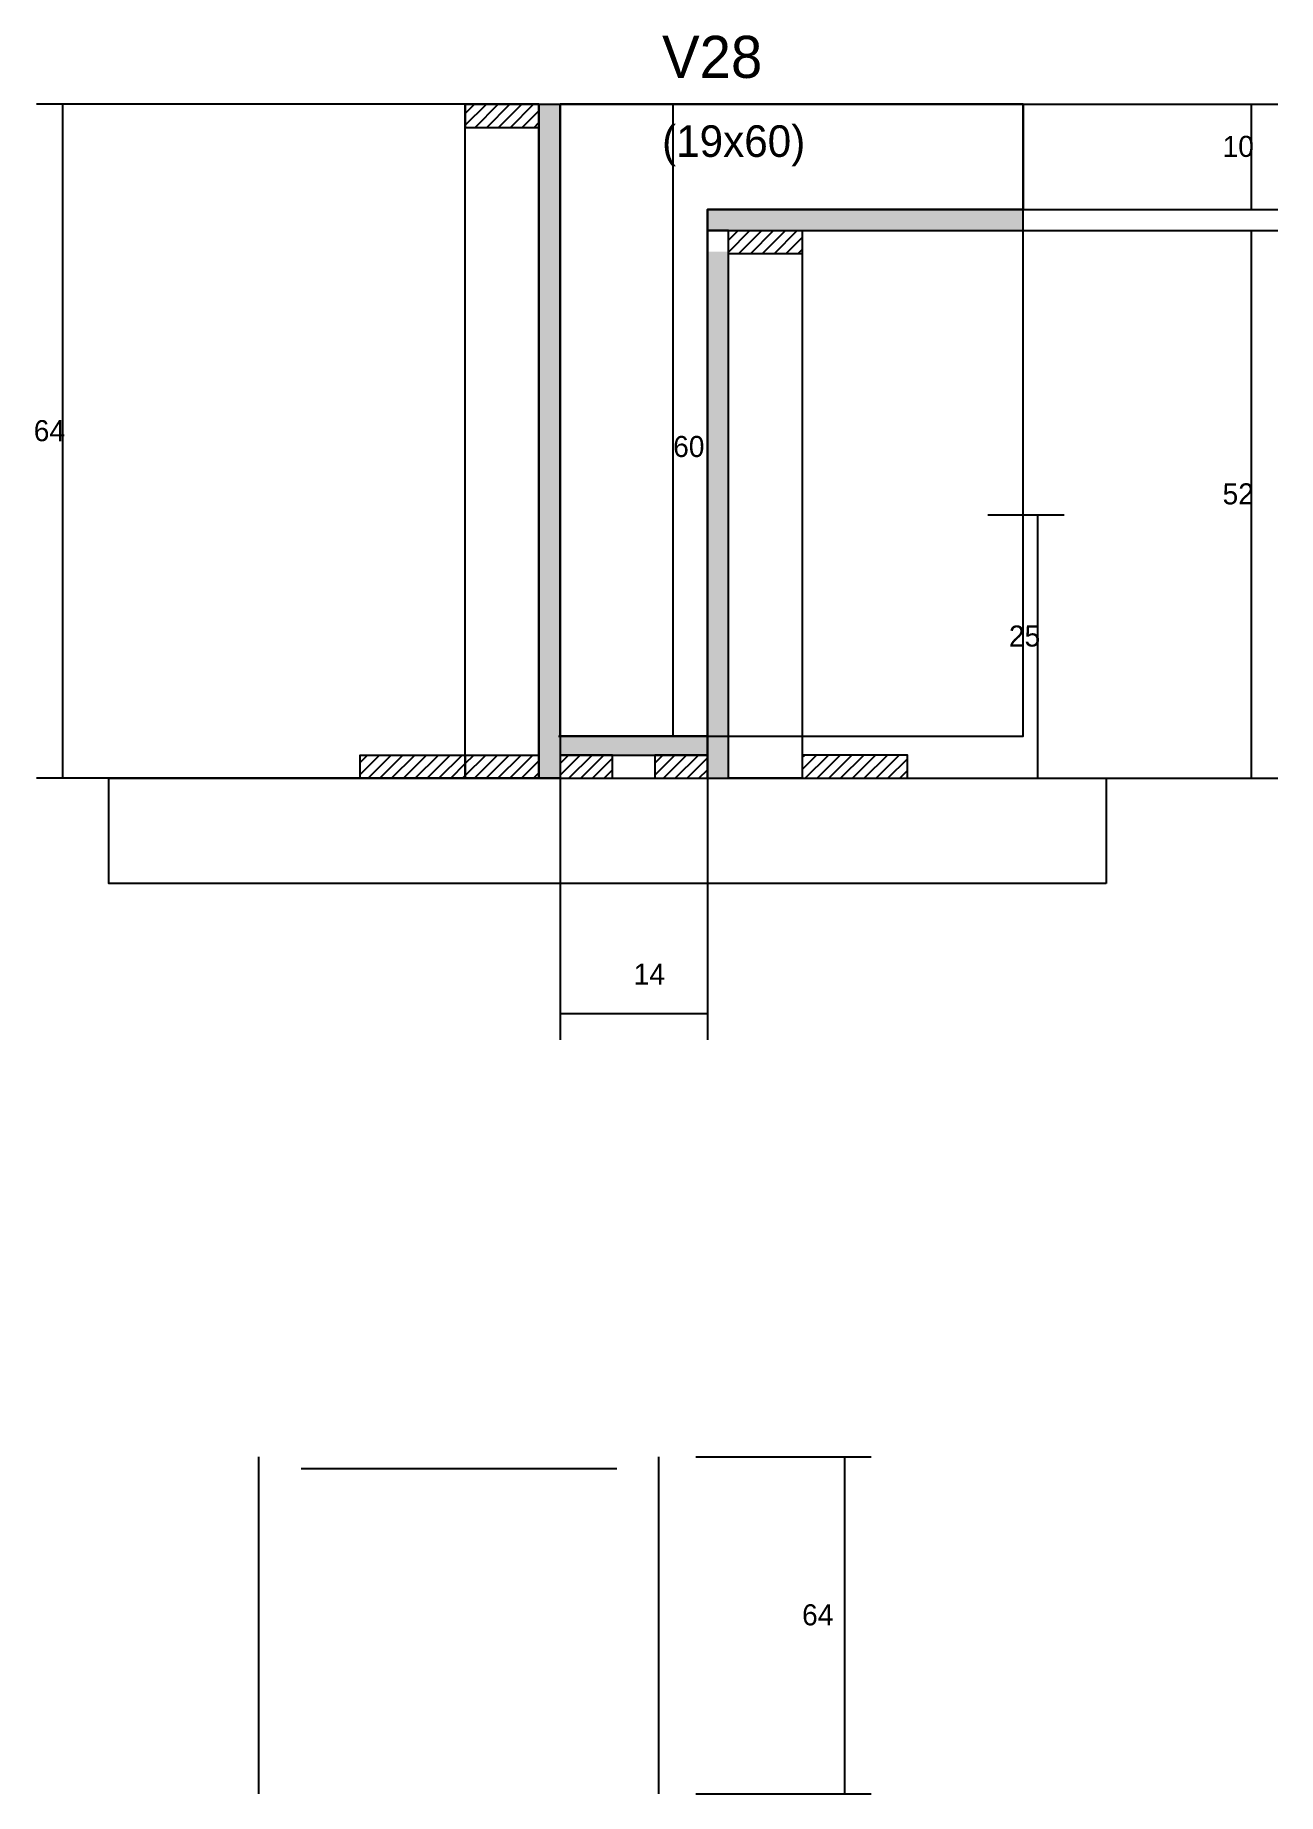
# Model space of a CAD drawing. Header units: metres. Extents: x -2848 to 22762, y -45195 to 1016.
# Drawn here: x 15880.9 to 16117, y -26720.9 to -26386.9 of the extents above; entities that cross this region are included whole.
import ezdxf

# ---------------------------------------------------------------- set-up
doc = ezdxf.new("R2010")
doc.units = ezdxf.units.M
for name, color, linetype in [('CONCRETO', 251, 'Continuous'), ('COTA', 4, 'Continuous'), ('Cota Seção (2x)', 4, 'Continuous'), ('Hachura', 253, 'Continuous'), ('Madeira', 126, 'Continuous'), ('Painéis', 200, 'Continuous'), ('SARR_2.2x7', 40, 'Continuous'), ('Texto Seção', 7, 'Continuous')]:
    doc.layers.add(name, color=color, linetype=linetype)

msp = doc.modelspace()

# ---------------------------------------------------------------- texts
at = {"layer": 'COTA'}
for s, p in [('10', (16106.5, -26410)), ('64', (15880.6, -26464)), ('52', (16106.5, -26476)), ('25', (16065.9, -26503)), ('14', (15994.6, -26567.2)), ('64', (16026.6, -26688.9))]:
    msp.add_text(s, height=4, dxfattribs=at).set_placement(p)
at = {"layer": 'Cota Seção (2x)'}
msp.add_text('60', height=4, dxfattribs=at).set_placement((16002.1, -26467))
at = {"layer": 'Texto Seção'}
for s, height, p in [('V28', 8, (16000, -26395)), ('(19x60)', 6, (16000, -26410))]:
    msp.add_text(s, height=height, dxfattribs=at).set_placement(p)

# ---------------------------------------------------------------- hatches: boundary and pattern name
at = {"layer": 'Hachura'}
h = msp.add_hatch(dxfattribs=at)
h.set_pattern_fill('ANSI31', scale=0.5)
h.paths.add_polyline_path([(15962.6, -26400), (15962.6, -26404.4), (15962.6, -26404.4), (15976.6, -26404.4), (15976.6, -26404.4), (15976.6, -26400), (15976.6, -26400), (15962.6, -26400)])
h = msp.add_hatch(color=8, dxfattribs=at)
h.dxf.hatch_style = 1
h.paths.add_polyline_path([(15976.6, -26400), (15980.6, -26400), (15980.6, -26400), (15980.6, -26528), (15980.6, -26528), (15976.6, -26528), (15976.6, -26528), (15976.6, -26400)])
h = msp.add_hatch(color=8, dxfattribs=at)
h.dxf.hatch_style = 1
h.paths.add_polyline_path([(16068.6, -26424), (16068.6, -26420), (16068.6, -26420), (16008.6, -26420), (16008.6, -26420), (16008.6, -26424), (16008.6, -26424), (16068.6, -26424)])
h = msp.add_hatch(dxfattribs=at)
h.set_pattern_fill('ANSI31', scale=0.5)
h.paths.add_polyline_path([(16026.6, -26424), (16026.6, -26428.4), (16026.6, -26428.4), (16012.6, -26428.4), (16012.6, -26428.4), (16012.6, -26424), (16012.6, -26424), (16026.6, -26424)])
h = msp.add_hatch(color=8, dxfattribs=at)
h.dxf.hatch_style = 1
h.paths.add_polyline_path([(16012.6, -26428), (16008.6, -26428), (16008.6, -26428), (16008.6, -26528), (16008.6, -26528), (16012.6, -26528), (16012.6, -26528), (16012.6, -26428)])
h = msp.add_hatch(color=8, dxfattribs=at)
h.dxf.hatch_style = 1
h.paths.add_polyline_path([(16008.6, -26523.6), (16008.6, -26520), (16008.6, -26520), (15980.6, -26520), (15980.6, -26520), (15980.6, -26523.6), (15980.6, -26523.6), (16008.6, -26523.6)])
h = msp.add_hatch(dxfattribs=at)
h.set_pattern_fill('ANSI31', scale=0.5)
h.paths.add_polyline_path([(15942.6, -26528), (15942.6, -26523.6), (15942.6, -26523.6), (15962.6, -26523.6), (15962.6, -26523.6), (15962.6, -26528), (15962.6, -26528), (15942.6, -26528)])
h = msp.add_hatch(dxfattribs=at)
h.set_pattern_fill('ANSI31', scale=0.5)
h.paths.add_polyline_path([(15962.6, -26528), (15962.6, -26523.6), (15962.6, -26523.6), (15976.6, -26523.6), (15976.6, -26523.6), (15976.6, -26528), (15976.6, -26528), (15962.6, -26528)])
h = msp.add_hatch(dxfattribs=at)
h.set_pattern_fill('ANSI31', scale=0.5)
h.paths.add_polyline_path([(15990.6, -26528), (15990.6, -26523.6), (15990.6, -26523.6), (15980.6, -26523.6), (15980.6, -26523.6), (15980.6, -26528), (15980.6, -26528), (15990.6, -26528)])
h = msp.add_hatch(dxfattribs=at)
h.set_pattern_fill('ANSI31', scale=0.5)
h.paths.add_polyline_path([(16008.6, -26528), (16008.6, -26523.6), (16008.6, -26523.6), (15998.6, -26523.6), (15998.6, -26523.6), (15998.6, -26528), (15998.6, -26528), (16008.6, -26528)])
h = msp.add_hatch(dxfattribs=at)
h.set_pattern_fill('ANSI31', scale=0.5)
h.paths.add_polyline_path([(16046.6, -26528), (16046.6, -26523.6), (16046.6, -26523.6), (16026.6, -26523.6), (16026.6, -26523.6), (16026.6, -26528), (16026.6, -26528), (16046.6, -26528)])

# ---------------------------------------------------------------- linework, layer by layer
at = {"layer": 'CONCRETO'}
for points in [[(15980.6, -26420), (15980.6, -26400), (16068.6, -26400), (16068.6, -26420), (16008.6, -26420), (16008.6, -26520), (15980.6, -26520), (15980.6, -26420)], [(15980.6, -26520), (16068.6, -26520), (16068.6, -26400), (15980.6, -26400)]]:
    msp.add_lwpolyline(points, close=True, dxfattribs=at)
at = {"layer": 'COTA'}
for p, q in [((15962.6, -26400), (15881.1, -26400)), ((15886.1, -26528), (15886.1, -26400)), ((16068.6, -26400), (16117, -26400)), ((16112, -26420), (16112, -26400)), ((16068.6, -26420), (16117, -26420)), ((16068.6, -26424), (16117, -26424)), ((16112, -26528), (16112, -26424)), ((16061.9, -26478), (16076.4, -26478)), ((16071.4, -26528), (16071.4, -26478)), ((15942.6, -26528), (15881.1, -26528)), ((15980.6, -26528), (15980.6, -26577.7)), ((16008.6, -26528), (16008.6, -26577.7)), ((16046.6, -26528), (16117, -26528)), ((16046.6, -26528), (16076.4, -26528)), ((15980.6, -26572.7), (16008.6, -26572.7)), ((16006.4, -26656.9), (16039.7, -26656.9)), ((16034.7, -26720.9), (16034.7, -26656.9)), ((16006.4, -26720.9), (16039.7, -26720.9))]:
    msp.add_line(p, q, dxfattribs=at)
at = {"layer": 'Cota Seção (2x)'}
for p, q in [((15980.3, -26400), (16007.1, -26400)), ((16002.1, -26520), (16002.1, -26400)), ((15980.3, -26520), (16007.1, -26520))]:
    msp.add_line(p, q, dxfattribs=at)
at = {"layer": 'Madeira'}
for points in [[(15962.6, -26400), (15962.6, -26404.4), (15976.6, -26404.4), (15976.6, -26400)], [(15962.6, -26400), (15976.6, -26400), (15976.6, -26528), (15962.6, -26528)], [(16026.6, -26424), (16026.6, -26428.4), (16012.6, -26428.4), (16012.6, -26424)], [(16026.6, -26528), (16012.6, -26528), (16012.6, -26424), (16026.6, -26424)], [(15942.6, -26528), (15942.6, -26523.6), (15962.6, -26523.6), (15962.6, -26528)], [(15962.6, -26528), (15962.6, -26523.6), (15976.6, -26523.6), (15976.6, -26528)], [(15990.6, -26528), (15990.6, -26523.6), (15980.6, -26523.6), (15980.6, -26528)], [(16008.6, -26528), (16008.6, -26523.6), (15998.6, -26523.6), (15998.6, -26528)], [(16046.6, -26528), (16046.6, -26523.6), (16026.6, -26523.6), (16026.6, -26528)], [(16084.4, -26548), (15894.9, -26548), (15894.9, -26528), (16084.4, -26528)]]:
    msp.add_lwpolyline(points, close=True, dxfattribs=at)
at = {"layer": 'Painéis'}
for p, q in [((16008.6, -26420), (16068.6, -26420)), ((16008.6, -26424), (16008.6, -26420)), ((16068.6, -26424), (16068.6, -26420)), ((16008.6, -26528), (16008.6, -26424))]:
    msp.add_line(p, q, dxfattribs=at)
for points in [[(15976.6, -26400), (15980.6, -26400), (15980.6, -26528), (15976.6, -26528)], [(16068.6, -26424), (16068.6, -26420), (16008.6, -26420), (16008.6, -26424)], [(16012.6, -26424), (16008.6, -26424), (16008.6, -26528), (16012.6, -26528)], [(16008.6, -26523.6), (16008.6, -26520), (15980.6, -26520), (15980.6, -26523.6)]]:
    msp.add_lwpolyline(points, close=True, dxfattribs=at)
at = {"layer": 'SARR_2.2x7'}
for p, q in [((15923.4, -26720.9), (15923.4, -26656.9)), ((15999.4, -26720.9), (15999.4, -26656.9)), ((15931.4, -26659.1), (15991.4, -26659.1))]:
    msp.add_line(p, q, dxfattribs=at)

msp.set_redraw_order([(e.dxf.handle, doc.entitydb.next_handle()) for e in msp.query("TEXT MTEXT ATTDEF DIMENSION ARC_DIMENSION")])  # texts and dimensions are drawn at this point

doc.saveas('drawing.dxf')
